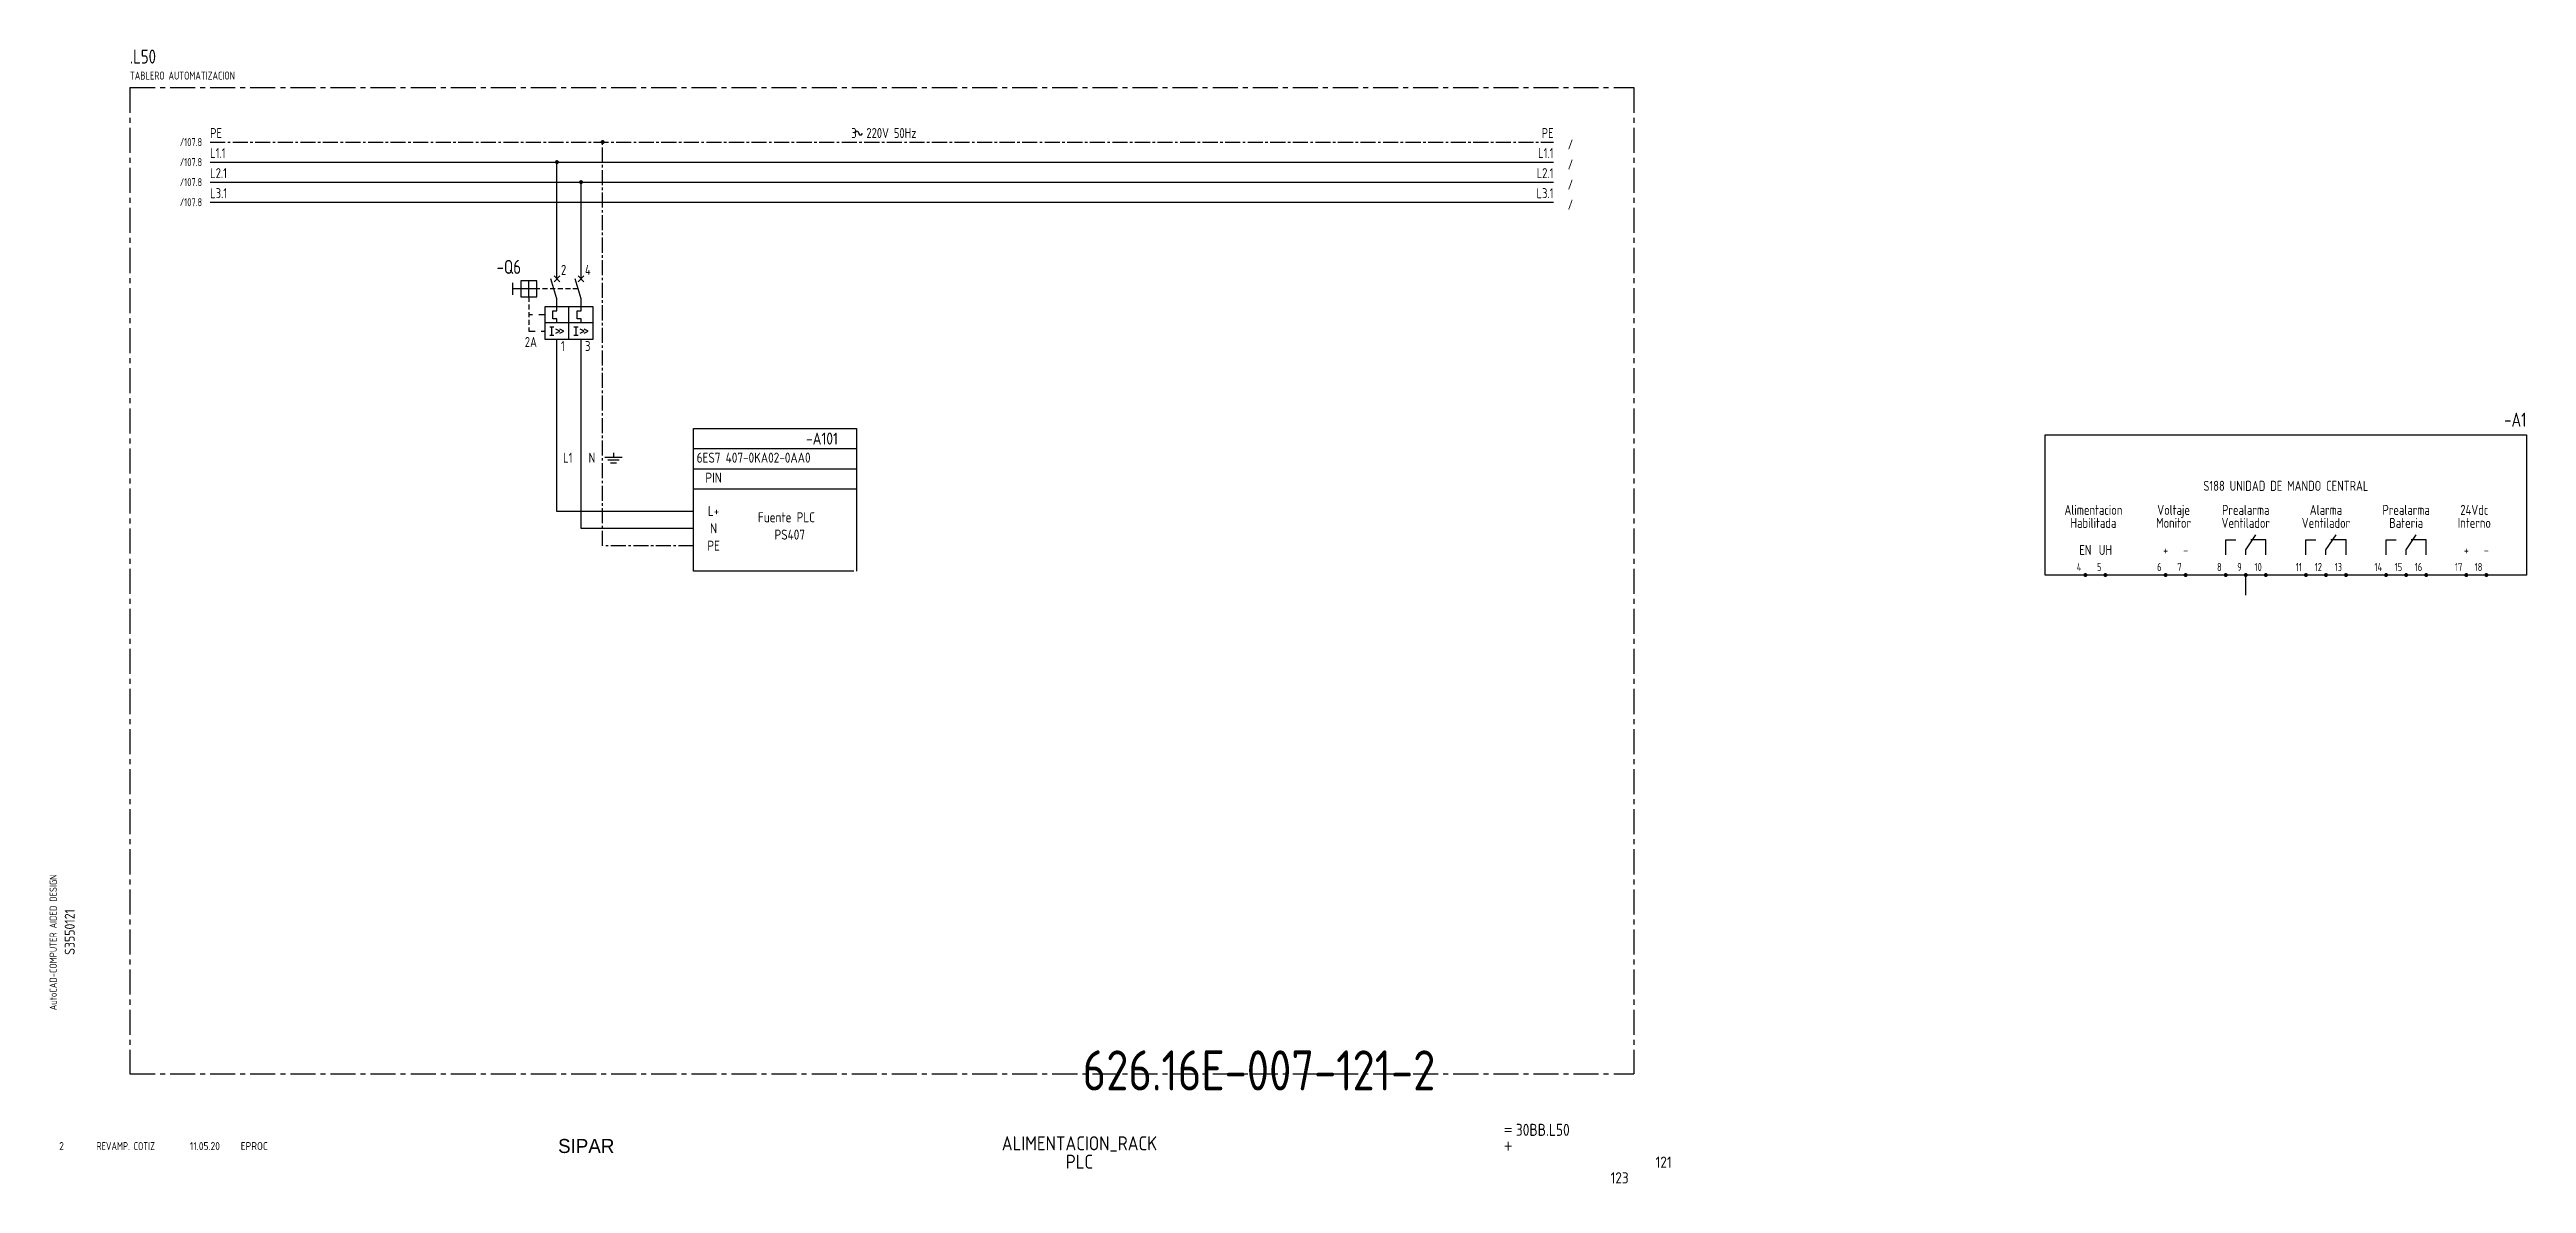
# Model space of a CAD drawing. Extents: x 10 to 1207, y 6 to 289.
# Drawn here: x 589 to 1207, y 6 to 289 of the extents above; entities that cross this region are included whole.
import ezdxf
from ezdxf.enums import TextEntityAlignment as Align

# ---------------------------------------------------------------- set-up
doc = ezdxf.new("R2010")
doc.units = 0
doc.header["$LTSCALE"] = 5
doc.header["$MEASUREMENT"] = 0
for name, pattern in [('CENTER', [2, 1.25, -0.25, 0.25, -0.25]), ('CENTER2', [1.125, 0.75, -0.125, 0.125, -0.125]), ('DASHED', [0.75, 0.5, -0.25]), ('HIDDEN', [0.38, 0.25, -0.13]), ('HIDDEN1', [0.62, 0.31, -0.31]), ('LTY1', [0])]:
    doc.linetypes.add(name, pattern=pattern)
doc.layers.get('0').update_dxf_attribs({"linetype": 'CONTINUOUS'})
doc.layers.add('CART', color=7, linetype='CONTINUOUS')
doc.styles.add('DIN', font='DIN.shx', dxfattribs={"width": 0.85})
doc.styles.add('ISO', font='DIN', dxfattribs={"width": 0.8})
doc.styles.add('N', font='ROMANS', dxfattribs={"width": 0.85, "height": 3})
doc.styles.add('SIMPLEX', font='SIMPLEX', dxfattribs={"width": 0.85})
doc.styles.add('X', font='UNIV.SHX', dxfattribs={"height": 3.5})

msp = doc.modelspace()

# ---------------------------------------------------------------- texts
at = {"width": 0.8}
for s, height, style, p in [('/107.8', 2, 'DIN', (627.49, 264.42)), ('PE', 2.5, 'DIN', (964.49, 266.42)), ('/', 2.5, 'DIN', (969.4, 263.58)), ('/107.8', 2, 'DIN', (627.49, 259.42)), ('L1.1', 2.5, 'DIN', (964.49, 261.42)), ('/', 2.5, 'DIN', (969.4, 258.58)), ('/107.8', 2, 'DIN', (627.49, 254.42)), ('L3.1', 2.5, 'DIN', (964.49, 251.42)), ('L2.1', 2.5, 'DIN', (964.49, 256.42)), ('/', 2.5, 'DIN', (969.4, 253.58)), ('/107.8', 2, 'DIN', (627.49, 249.42)), ('/', 2.5, 'DIN', (969.4, 248.58)), ('2A', 2.5, 'ISO', (710.97, 214.29)), ('4', 2, 'DIN', (1096.12, 158.42)), ('5', 2, 'DIN', (1101.12, 158.42)), ('6', 2, 'DIN', (1116.12, 158.42)), ('7', 2, 'DIN', (1121.12, 158.42)), ('8', 2, 'DIN', (1131.12, 158.42)), ('9', 2, 'DIN', (1136.12, 158.42)), ('10', 2, 'DIN', (1141.12, 158.42)), ('11', 2, 'DIN', (1151.12, 158.42)), ('12', 2, 'DIN', (1156.12, 158.42)), ('13', 2, 'DIN', (1161.12, 158.42)), ('14', 2, 'DIN', (1171.12, 158.42)), ('15', 2, 'DIN', (1176.12, 158.42)), ('16', 2, 'DIN', (1181.12, 158.42)), ('17', 2, 'DIN', (1191.12, 158.42)), ('18', 2, 'DIN', (1196.12, 158.42))]:
    msp.add_text(s, height=height, dxfattribs=dict(at, style=style)).set_placement(p, align=Align.RIGHT)
for s, style, width, p in [('PE', 'DIN', 0.8, (629.49, 266.42)), ('L1.1', 'DIN', 0.8, (629.49, 261.42)), ('L2.1', 'DIN', 0.8, (629.49, 256.42)), ('L3.1', 'DIN', 0.8, (629.49, 251.42)), ('2', 'ISO', 0.8, (716.97, 232.29)), ('4', 'ISO', 0.8, (722.97, 232.29)), ('1', 'ISO', 0.8, (716.97, 213.29)), ('3', 'ISO', 0.8, (722.97, 213.29)), ('6ES7 407-0KA02-0AA0', 'DIN', 0.85, (750.81, 185.45)), ('Fuente PLC', 'DIN', 0.85, (766.09, 170.59)), ('PS407', 'DIN', 0.85, (770.22, 166.25))]:
    msp.add_text(s, height=2.5, dxfattribs=dict(style=style, width=width)).set_placement(p)
at = {"style": 'DIN'}
for s, width, p in [('3  220V 50Hz', 0.8, (797.49, 266.42)), ('L1', 0.8, (718.69, 185.42)), ('N', 0.8, (724.69, 185.42)), ('PIN', 0.85, (755.03, 180.45)), ('S188 UNIDAD DE MANDO CENTRAL', 0.8, (1147.12, 178.42)), ('L+', 0.85, (755.03, 172.16)), ('Alimentacion', 0.8, (1099.12, 172.42)), ('Voltaje', 0.8, (1119.12, 172.42)), ('Prealarma', 0.8, (1137.12, 172.42)), ('Alarma', 0.8, (1157.12, 172.42)), ('Prealarma', 0.8, (1177.12, 172.42)), ('24Vdc', 0.8, (1194.12, 172.42)), ('N', 0.85, (755.03, 167.83)), ('Habilitada', 0.8, (1099.12, 169.18)), ('Monitor', 0.8, (1119.12, 169.18)), ('Ventilador', 0.8, (1137.12, 169.18)), ('Ventilador', 0.8, (1157.12, 169.18)), ('Bateria', 0.8, (1177.12, 169.18)), ('Interno', 0.8, (1194.12, 169.18)), ('PE', 0.85, (755.03, 163.5)), ('EN', 0.8, (1097.12, 162.42)), ('UH', 0.8, (1102.12, 162.42)), ('+', 0.8, (1117.12, 162.42)), ('-', 0.8, (1122.12, 162.42)), ('+', 0.8, (1192.12, 162.42)), ('-', 0.8, (1197.12, 162.42))]:
    msp.add_text(s, height=2.5, dxfattribs=dict(at, width=width)).set_placement(p, align=Align.CENTER)
at = {"color": 3, "style": 'DIN'}
for s, height, width, p in [('-A1', 3.5, 0.8, (1207.12, 194.42)), ('-A101', 3, 0.85, (786.03, 189.95))]:
    msp.add_text(s, height=height, dxfattribs=dict(at, width=width)).set_placement(p, align=Align.RIGHT)
for s, width, p in [('2', 0.9, (591.84, 13.97)), ('REVAMP. COTIZ', 0.8, (601.15, 13.97)), ('11.05.20', 0.9, (624.43, 13.97)), ('EPROC', 0.9, (637.11, 13.97))]:
    msp.add_text(s, height=2, dxfattribs=dict(at, width=width)).set_placement(p)
at = {"color": 2, "insert": (847.06, 38.85), "char_height": 10, "width": 111.0411, "attachment_point": 1, "style": 'DIN'}
msp.add_mtext('626.16E-007-121-2', dxfattribs=at)
at = {"layer": 'CART', "color": 1, "style": 'DIN', "width": 0.9}
msp.add_text('AutoCAD-COMPUTER AIDED DESIGN', height=1.8, rotation=90, dxfattribs=at).set_placement((591.24, 48.84))
at = {"layer": 'CART', "color": 3, "style": 'N', "width": 0.85}
for s, p in [('=', (952.01, 17.91)), ('+', (952.01, 13.87))]:
    msp.add_text(s, height=2.5, dxfattribs=at).set_placement(p)
at = {"layer": 'CART', "color": 3, "style": 'DIN', "width": 0.9, "flags": 1}
msp.add_attdef('S3550121', text='', height=2.5, rotation=90, dxfattribs=at).set_placement((595.72, 68.38), align=Align.CENTER)
at = {"layer": 'CART', "color": 3, "style": 'DIN', "width": 0.85}
msp.add_attdef('30BB.L50', text='', height=3, dxfattribs=at).set_placement((955.1, 16.63), align=Align.BOTTOM_LEFT)
at = {"layer": 'CART', "color": 6, "style": 'X', "flags": 1}
msp.add_attdef('SIPAR', text='', height=3.5, dxfattribs=at).set_placement((723.27, 15), align=Align.MIDDLE)
at = {"layer": 'CART', "color": 2, "style": 'DIN', "width": 0.9, "flags": 1}
for tag, text, p in [('ALIMENTACION_RACK', 'PLC', (846.27, 15.51)), ('PLC', '', (846.27, 11.09))]:
    msp.add_attdef(tag, text=text, height=3.5, dxfattribs=at).set_placement(p, align=Align.MIDDLE)
msp.add_attdef('121', text='', height=2.8, dxfattribs=at).set_placement((993.97, 9.56), align=Align.RIGHT)
at = {"layer": 'CART', "color": 7, "style": 'DIN', "width": 0.9, "flags": 1}
msp.add_attdef('123', (978.7, 5.65), '', height=2.8, dxfattribs=at)

# ---------------------------------------------------------------- blocks, each defined once
blk = doc.blocks.new('BOX')
at = {"color": 3, "style": 'ISO', "width": 0.8}
blk.add_attdef('BOX', (0, 6), '', height=3.5, dxfattribs=at)
at = {"color": 7, "style": 'ISO', "width": 0.8}
blk.add_attdef('DESC', (0, 2), '', height=2, dxfattribs=at)
blk = doc.blocks.new('B5-3')
at = {"linetype": 'Continuous', "const_width": 0.5}
blk.add_lwpolyline([(-0.25, 0, 1), (0.25, 0, 1)], format="xyb", close=True, dxfattribs=at)
blk = doc.blocks.new('B')
for centre, start, end in [((0.3, 0.275), 356.82017, 183.17983), ((1.2, 0.225), 176.82017, 3.17983)]:
    blk.add_arc(centre, 0.451, start, end)
blk = doc.blocks.new('NOTA')
at = {"color": 5, "linetype": 'Continuous'}
blk.add_line((0, 0), (0, 0), dxfattribs=at)
at = {"color": 3, "style": 'DIN', "width": 0.8}
blk.add_attdef('NOME', text='', height=3.5, dxfattribs=at).set_placement((0, 0), align=Align.MIDDLE)
at = {"color": 7, "style": 'SIMPLEX', "flags": 9}
for tag, p in [('TIPO', (-2.04, -5.14)), ('QUADRO', (-2.04, -7.64))]:
    blk.add_attdef(tag, p, '', height=1, dxfattribs=at)
blk = doc.blocks.new('CROCE')
at = {"color": 7, "linetype": 'DASHED'}
for p, q in [((-0.73, 0.73), (0.73, -0.73)), ((0.73, 0.73), (-0.73, -0.73))]:
    blk.add_line(p, q, dxfattribs=at)

# ---------------------------------------------------------------- linework, layer by layer
at = {"color": 3, "linetype": 'CENTER'}
for p, q in [((609.49, 279), (984.49, 279)), ((609.49, 279), (609.49, 33)), ((984.49, 279), (984.49, 33)), ((609.49, 33), (984.49, 33))]:
    msp.add_line(p, q, dxfattribs=at)
at = {"linetype": 'CENTER2'}
for p, q in [((629.49, 265.42), (964.49, 265.42)), ((727.35, 164.7), (727.35, 265.42)), ((750.03, 164.7), (727.51, 164.7))]:
    msp.add_line(p, q, dxfattribs=at)
for p, q in [((629.49, 260.42), (964.49, 260.42)), ((715.97, 231.29), (715.97, 260.42)), ((629.49, 255.42), (964.49, 255.42)), ((721.97, 231.29), (721.97, 255.42)), ((629.49, 250.42), (964.49, 250.42)), ((704.97, 227.29), (704.97, 230.29)), ((710.97, 228.79), (704.97, 228.79)), ((710.97, 230.79), (706.97, 230.79)), ((706.97, 230.79), (706.97, 226.79)), ((708.97, 226.79), (708.97, 230.79)), ((710.97, 226.79), (710.97, 230.79)), ((715.97, 226.29), (714.47, 231.29)), ((721.97, 226.29), (720.47, 231.29)), ((706.97, 226.79), (710.97, 226.79)), ((724.97, 224.29), (712.97, 224.29)), ((712.97, 224.29), (712.97, 216.29)), ((714.97, 223.29), (715.97, 223.29)), ((714.97, 221.29), (714.97, 223.29)), ((715.97, 224.29), (715.97, 226.29)), ((715.97, 223.29), (715.97, 226.29)), ((718.97, 216.29), (718.97, 224.29)), ((720.97, 221.29), (720.97, 223.29)), ((720.97, 223.29), (721.97, 223.29)), ((721.97, 224.29), (721.97, 226.29)), ((721.97, 223.29), (721.97, 226.29)), ((724.97, 216.29), (724.97, 224.29)), ((724.97, 220.29), (712.97, 220.29)), ((712.97, 216.29), (724.97, 216.29)), ((714.22, 219.29), (715.22, 219.29)), ((714.22, 217.29), (715.22, 217.29)), ((714.72, 217.29), (714.72, 219.29)), ((715.97, 221.29), (714.97, 221.29)), ((716.72, 218.29), (715.72, 218.79)), ((715.72, 217.79), (716.72, 218.29)), ((715.97, 220.29), (715.97, 221.29)), ((715.97, 173.24), (715.97, 216.29)), ((717.72, 218.29), (716.72, 218.79)), ((716.72, 217.79), (717.72, 218.29)), ((720.22, 219.29), (721.22, 219.29)), ((720.22, 217.29), (721.22, 217.29)), ((720.72, 217.29), (720.72, 219.29)), ((721.97, 221.29), (720.97, 221.29)), ((722.72, 218.29), (721.72, 218.79)), ((721.72, 217.79), (722.72, 218.29)), ((721.97, 220.29), (721.97, 221.29)), ((721.97, 169.05), (721.97, 216.29)), ((723.72, 218.29), (722.72, 218.79)), ((722.72, 217.79), (723.72, 218.29)), ((732.23, 186.76), (727.91, 186.76)), ((731.51, 186.04), (728.63, 186.04)), ((730.79, 185.32), (729.35, 185.32)), ((730.07, 187.92), (730.07, 186.76)), ((1137.12, 152.42), (1137.12, 157.42))]:
    msp.add_line(p, q)
at = {"linetype": 'HIDDEN'}
for p, q in [((721.22, 228.79), (710.97, 228.79)), ((708.97, 226.79), (708.97, 218.29))]:
    msp.add_line(p, q, dxfattribs=at)
at = {"linetype": 'HIDDEN1'}
for p, q in [((712.97, 222.29), (708.97, 222.29)), ((708.97, 218.29), (712.97, 218.29))]:
    msp.add_line(p, q, dxfattribs=at)
at = {"color": 3}
for p, q in [((750.03, 193.95), (790.68, 193.95)), ((750.03, 158.36), (750.03, 193.95)), ((790.68, 193.95), (790.68, 158.36)), ((1087.12, 157.42), (1087.12, 192.42)), ((1087.12, 192.42), (1207.12, 192.42)), ((1207.12, 192.42), (1207.12, 157.42)), ((750.03, 188.95), (790.68, 188.95)), ((750.03, 183.95), (790.68, 183.95)), ((750.03, 178.95), (790.68, 178.95)), ((790.03, 158.36), (750.03, 158.36)), ((1207.12, 157.42), (1087.12, 157.42))]:
    msp.add_line(p, q, dxfattribs=at)
at = {"linetype": 'Continuous'}
for p, q in [((750.03, 173.24), (715.97, 173.24)), ((750.03, 169.05), (721.97, 169.05))]:
    msp.add_line(p, q, dxfattribs=at)
at = {"linetype": 'LTY1'}
for p, q in [((1137.12, 163.67), (1139.62, 167.42)), ((1157.12, 163.67), (1159.62, 167.42)), ((1177.12, 163.67), (1179.62, 167.42)), ((1132.12, 162.42), (1132.12, 166.17)), ((1132.12, 166.17), (1134.62, 166.17)), ((1137.12, 162.42), (1137.12, 163.67)), ((1142.12, 166.17), (1138.37, 166.17)), ((1142.12, 162.42), (1142.12, 166.17)), ((1152.12, 162.42), (1152.12, 166.17)), ((1152.12, 166.17), (1154.62, 166.17)), ((1157.12, 162.42), (1157.12, 163.67)), ((1162.12, 166.17), (1158.37, 166.17)), ((1162.12, 162.42), (1162.12, 166.17)), ((1172.12, 162.42), (1172.12, 166.17)), ((1172.12, 166.17), (1174.62, 166.17)), ((1177.12, 162.42), (1177.12, 163.67)), ((1182.12, 166.17), (1178.37, 166.17)), ((1182.12, 162.42), (1182.12, 166.17))]:
    msp.add_line(p, q, dxfattribs=at)
at = {"linetype": 'Continuous', "const_width": 0.5}
for points in [[(1096.87, 157.42, 1), (1097.37, 157.42, 1)], [(1101.87, 157.42, 1), (1102.37, 157.42, 1)], [(1116.87, 157.42, 1), (1117.37, 157.42, 1)], [(1121.87, 157.42, 1), (1122.37, 157.42, 1)], [(1136.87, 157.42, 1), (1137.37, 157.42, 1)], [(1141.87, 157.42, 1), (1142.37, 157.42, 1)], [(1156.87, 157.42, 1), (1157.37, 157.42, 1)], [(1161.87, 157.42, 1), (1162.37, 157.42, 1)], [(1176.87, 157.42, 1), (1177.37, 157.42, 1)], [(1181.87, 157.42, 1), (1182.37, 157.42, 1)], [(1191.87, 157.42, 1), (1192.37, 157.42, 1)], [(1196.87, 157.42, 1), (1197.37, 157.42, 1)]]:
    msp.add_lwpolyline(points, format="xyb", close=True, dxfattribs=at)

# ---------------------------------------------------------------- block references
for name, p, values in [('BOX', (609.49, 279), {'BOX': '.L50', 'DESC': 'TABLERO AUTOMATIZACION'}), ('NOTA', (703.97, 234.29), {'NOME': '-Q6'})]:
    msp.add_blockref(name, p).add_auto_attribs(values)
at = {"xscale": -1}
msp.add_blockref('B5-3', (727.35, 265.42), dxfattribs=at)
for name, p in [('B', (790.49, 267.42)), ('B5-3', (715.97, 260.42)), ('B5-3', (721.97, 255.42)), ('B5-3', (1132.12, 157.42)), ('B5-3', (1152.12, 157.42)), ('B5-3', (1172.12, 157.42))]:
    msp.add_blockref(name, p)
at = {"linetype": 'Continuous'}
for p in [(715.97, 231.29), (721.97, 231.29)]:
    msp.add_blockref('CROCE', p, dxfattribs=at)

msp.set_redraw_order([(e.dxf.handle, doc.entitydb.next_handle()) for e in msp.query("TEXT MTEXT ATTDEF DIMENSION ARC_DIMENSION")])  # texts and dimensions are drawn at this point

doc.saveas('drawing.dxf')
